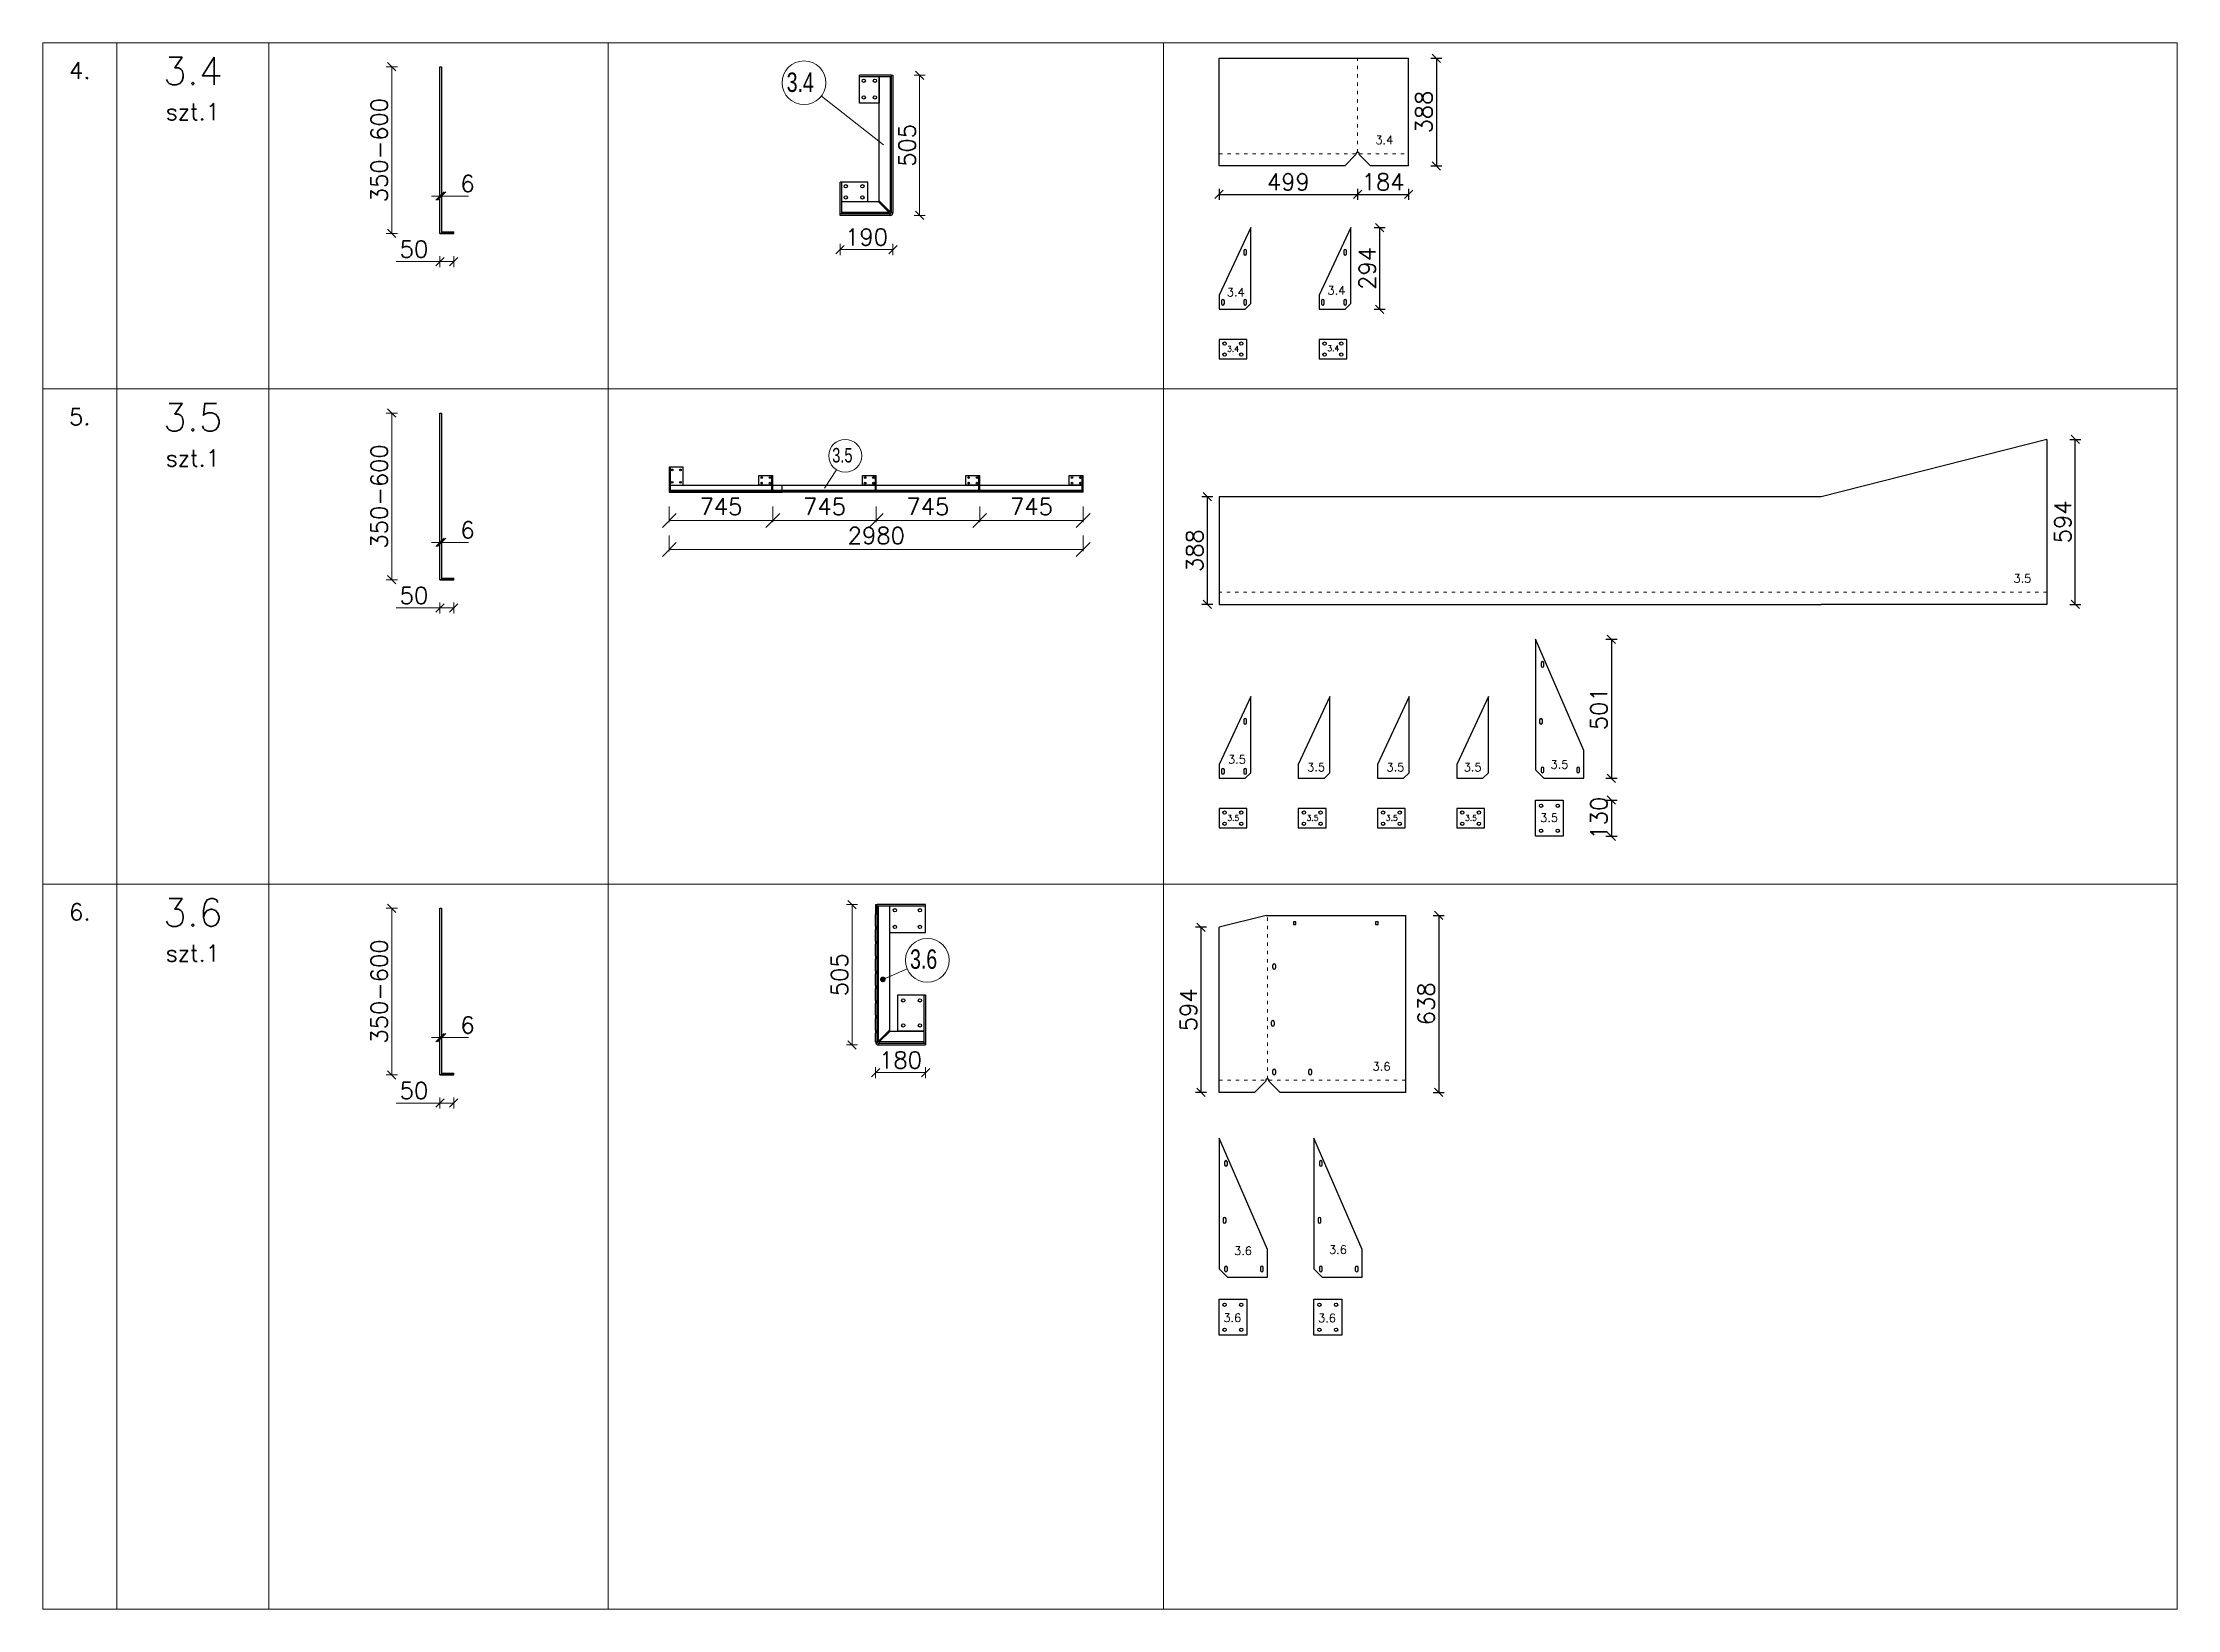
# Model space of a CAD drawing. Header units: millimetres. Extents: x 5046 to 103012, y -15969 to 47766.
# Drawn here: x 86872 to 94557, y 12047 to 17688 of the extents above; entities that cross this region are included whole.
import ezdxf

# ---------------------------------------------------------------- set-up
doc = ezdxf.new("R2010")
doc.units = ezdxf.units.MM
doc.linetypes.add('ACAD_ISO03W100', pattern=[30, 12, -18])
doc.layers.get('0').update_dxf_attribs({"lineweight": 0})
doc.layers.get('Defpoints').update_dxf_attribs({"lineweight": 0})
for name, color, linetype, lineweight in [('DIM', 3, 'Continuous', 0), ('Pomocnicze', 252, 'Continuous', 0), ('TEXT', 2, 'Continuous', 0)]:
    doc.layers.add(name, color=color, linetype=linetype, lineweight=lineweight)
doc.layers.add('Profil główny', color=7, linetype='Continuous')
doc.styles.add('Opisy 1-20', font='simplex.shx', dxfattribs={"height": 100})
doc.styles.add('Skala 1-20', font='simplex.shx', dxfattribs={"height": 60})
doc.styles.add('Skala 1-50', font='simplex.shx', dxfattribs={"height": 120})
doc.styles.add('SLDTEXTSTYLE0', font='TXT', dxfattribs={"width": 0.75})
doc.styles.add('SLDTEXTSTYLE1', font='TXT', dxfattribs={"width": 0.75})
doc.dimstyles.new('Skala 1-20', dxfattribs={"dimtxt": 6, "dimasz": 30, "dimexe": 20, "dimexo": 0.625, "dimgap": 15, "dimtad": 1, "dimdec": 0, "dimtxsty": 'Skala 1-20', "dimblk": 'OBLIQUE', "dimcen": 2.5, "dimadec": 0, "dimazin": 0, "dimtfac": 1, "dimtdec": 0, "dimtmove": 0, "dimatfit": 3, "dimldrblk": 'OBLIQUE', "dimfxl": 20, "dimfxlon": 1, "dimarcsym": 0})
doc.dimstyles.new('Skala 1-50', dxfattribs={"dimtxt": 12, "dimasz": 100, "dimexe": 12.5, "dimexo": 0.625, "dimgap": 40, "dimtad": 1, "dimdec": 0, "dimtxsty": 'Skala 1-50', "dimblk": 'OBLIQUE', "dimcen": 2.5, "dimadec": 0, "dimazin": 0, "dimtfac": 1, "dimtdec": 0, "dimtmove": 0, "dimatfit": 3, "dimldrblk": 'OBLIQUE', "dimfxl": 100, "dimfxlon": 1, "dimarcsym": 0})
doc.dimstyles.new('SLDDIMSTYLE3', dxfattribs={"dimtxt": 3.5, "dimasz": 3.302, "dimexe": 0, "dimexo": 0.0625, "dimgap": 0.875, "dimtad": 1, "dimdec": 0, "dimlfac": 20, "dimrnd": 1e-09, "dimzin": 12, "dimdsep": 46, "dimtxsty": 'SLDTEXTSTYLE0', "dimblk1": 'NONE', "dimblk2": 'NONE', "dimsah": 1, "dimcen": 0, "dimadec": 0, "dimazin": 3, "dimtfac": 1, "dimtdec": 0, "dimtofl": 0, "dimtmove": 0, "dimatfit": 3, "dimldrblk": 'NONE', "dimfxl": 1, "dimfrac": 2, "dimtolj": 1, "dimtzin": 12, "dimarcsym": 0})

# ---------------------------------------------------------------- blocks, each defined once
blk = doc.blocks.new('_Oblique')
at = {"color": 0, "linetype": 'ByBlock', "lineweight": -2}
blk.add_line((-0.5, -0.5), (0.5, 0.5), dxfattribs=at)
blk = doc.blocks.new('*D3398')
at = {"layer": 'Defpoints', "color": 0}
for p in [(-6, -575), (44, -575), (-6, -676.7)]:
    blk.add_point(p, dxfattribs=at)
at = {"layer": 'DIM', "color": 0, "lineweight": -2}
for p, q in [((-6, -676.7), (-163.1, -676.7)), ((-6, -656.7), (-6, -696.7)), ((44, -676.7), (-6, -676.7)), ((44, -656.7), (44, -696.7))]:
    blk.add_line(p, q, dxfattribs=at)
at = {"layer": 'DIM', "color": 0, "linetype": 'ByBlock', "lineweight": -2, "xscale": 30, "yscale": 30, "zscale": 30, "rotation": 180}
blk.add_blockref('_Oblique', (-6, -676.7), dxfattribs=at)
at = {"layer": 'DIM', "color": 0, "linetype": 'ByBlock', "lineweight": -2, "xscale": 30, "yscale": 30, "zscale": 30}
blk.add_blockref('_Oblique', (44, -676.7), dxfattribs=at)
at = {"layer": 'DIM', "color": 0, "insert": (-99.6, -631.7), "char_height": 60, "attachment_point": 5, "style": 'Skala 1-20'}
blk.add_mtext('50', dxfattribs=at)
blk = doc.blocks.new('*D3399')
at = {"layer": 'Defpoints', "color": 0}
for p in [(-6, -441.5), (0, -440.6), (0, -441.5)]:
    blk.add_point(p, dxfattribs=at)
at = {"layer": 'DIM', "color": 0, "lineweight": -2}
for p, q in [((-6, -440.6), (-36, -440.6)), ((-6, -440.9), (-6, -420.6)), ((-6, -440.6), (0, -440.6)), ((0, -440.9), (0, -420.6)), ((0, -440.6), (97.1, -440.6))]:
    blk.add_line(p, q, dxfattribs=at)
at = {"layer": 'DIM', "color": 0, "linetype": 'ByBlock', "lineweight": -2, "xscale": 30, "yscale": 30, "zscale": 30}
blk.add_blockref('_Oblique', (-6, -440.6), dxfattribs=at)
at = {"layer": 'DIM', "color": 0, "linetype": 'ByBlock', "lineweight": -2, "xscale": 30, "yscale": 30, "zscale": 30, "rotation": 180}
blk.add_blockref('_Oblique', (0, -440.6), dxfattribs=at)
at = {"layer": 'DIM', "color": 0, "insert": (93.6, -395.6), "char_height": 60, "attachment_point": 5, "style": 'Skala 1-20'}
blk.add_mtext('6', dxfattribs=at)
blk = doc.blocks.new('*D3400')
at = {"layer": 'Defpoints', "color": 0}
for p in [(-179.2, 25), (-6, 25), (-6, -575)]:
    blk.add_point(p, dxfattribs=at)
at = {"layer": 'DIM', "color": 0, "lineweight": -2}
for p, q in [((-159.2, 25), (-199.2, 25)), ((-179.2, -575), (-179.2, 25)), ((-159.2, -575), (-199.2, -575))]:
    blk.add_line(p, q, dxfattribs=at)
at = {"layer": 'DIM', "color": 0, "linetype": 'ByBlock', "lineweight": -2, "xscale": 30, "yscale": 30, "zscale": 30}
for p, rotation in [((-179.2, 25), 90), ((-179.2, -575), 270)]:
    blk.add_blockref('_Oblique', p, dxfattribs=dict(at, rotation=rotation))
at = {"layer": 'DIM', "color": 0, "insert": (-224.2, -275), "char_height": 60, "attachment_point": 5, "rotation": 90, "style": 'Skala 1-20'}
blk.add_mtext('350-600', dxfattribs=at)
blk = doc.blocks.new('SW_NOTE_0_3')
at = {"color": 0, "linetype": 'Continuous', "lineweight": 0}
blk.add_circle((-3.11, 2.43), 3.94, dxfattribs=at)
at = {"color": 0, "linetype": 'Continuous', "lineweight": 0, "insert": (-6.24, 4.28), "char_height": 3.5, "attachment_point": 1, "style": 'SLDTEXTSTYLE1'}
blk.add_mtext('3.4', dxfattribs=at)
blk = doc.blocks.new('_None')
blk = doc.blocks.new('*D3530')
at = {"layer": 'Defpoints', "color": 0}
for p in [(-58.8, 87.2), (67.9, 87.2), (-58.8, -417.8)]:
    blk.add_point(p, dxfattribs=at)
at = {"layer": 'DIM', "color": 0, "lineweight": -2}
for p, q in [((47.9, 87.2), (87.9, 87.2)), ((67.9, -417.8), (67.9, 87.2)), ((47.9, -417.8), (87.9, -417.8))]:
    blk.add_line(p, q, dxfattribs=at)
at = {"layer": 'DIM', "color": 0, "linetype": 'ByBlock', "lineweight": -2, "xscale": 30, "yscale": 30, "zscale": 30}
for p, rotation in [((67.9, 87.2), 90), ((67.9, -417.8), 270)]:
    blk.add_blockref('_Oblique', p, dxfattribs=dict(at, rotation=rotation))
at = {"layer": 'DIM', "color": 0, "insert": (22.9, -165.3), "char_height": 60, "attachment_point": 5, "rotation": 90, "style": 'Skala 1-20'}
blk.add_mtext('505', dxfattribs=at)
blk = doc.blocks.new('*D3531')
at = {"layer": 'Defpoints', "color": 0}
for p in [(-218.3, -417.8), (-28.3, -387.7), (-218.3, -540.4)]:
    blk.add_point(p, dxfattribs=at)
at = {"layer": 'DIM', "color": 0, "lineweight": -2}
for p, q in [((-218.3, -520.4), (-218.3, -560.4)), ((-28.3, -520.4), (-28.3, -560.4)), ((-28.3, -540.4), (-218.3, -540.4))]:
    blk.add_line(p, q, dxfattribs=at)
at = {"layer": 'DIM', "color": 0, "linetype": 'ByBlock', "lineweight": -2, "xscale": 30, "yscale": 30, "zscale": 30, "rotation": 180}
blk.add_blockref('_Oblique', (-218.3, -540.4), dxfattribs=at)
at = {"layer": 'DIM', "color": 0, "linetype": 'ByBlock', "lineweight": -2, "xscale": 30, "yscale": 30, "zscale": 30}
blk.add_blockref('_Oblique', (-28.3, -540.4), dxfattribs=at)
at = {"layer": 'DIM', "color": 0, "insert": (-123.3, -495.4), "char_height": 60, "attachment_point": 5, "style": 'Skala 1-20'}
blk.add_mtext('190', dxfattribs=at)
blk = doc.blocks.new('*D3534')
at = {"layer": 'Defpoints', "color": 0}
for p in [(91107, 17438.7), (91605.8, 17438.7), (91605.8, 17142.1)]:
    blk.add_point(p, dxfattribs=at)
at = {"layer": 'DIM', "color": 0, "lineweight": -2}
for p, q in [((91107, 17162.1), (91107, 17122.1)), ((91107, 17142.1), (91605.8, 17142.1)), ((91605.8, 17162.1), (91605.8, 17122.1))]:
    blk.add_line(p, q, dxfattribs=at)
at = {"layer": 'DIM', "color": 0, "linetype": 'ByBlock', "lineweight": -2, "xscale": 30, "yscale": 30, "zscale": 30, "rotation": 180}
blk.add_blockref('_Oblique', (91107, 17142.1), dxfattribs=at)
at = {"layer": 'DIM', "color": 0, "linetype": 'ByBlock', "lineweight": -2, "xscale": 30, "yscale": 30, "zscale": 30}
blk.add_blockref('_Oblique', (91605.8, 17142.1), dxfattribs=at)
at = {"layer": 'DIM', "color": 0, "insert": (91356.4, 17187.1), "char_height": 60, "attachment_point": 5, "style": 'Skala 1-20'}
blk.add_mtext('499', dxfattribs=at)
blk = doc.blocks.new('*D3535')
at = {"layer": 'Defpoints', "color": 0}
for p in [(91605.8, 17438.7), (91789.5, 17438.7), (91789.5, 17142.1)]:
    blk.add_point(p, dxfattribs=at)
at = {"layer": 'DIM', "color": 0, "lineweight": -2}
for p, q in [((91605.8, 17162.1), (91605.8, 17122.1)), ((91605.8, 17142.1), (91789.5, 17142.1)), ((91789.5, 17162.1), (91789.5, 17122.1))]:
    blk.add_line(p, q, dxfattribs=at)
at = {"layer": 'DIM', "color": 0, "linetype": 'ByBlock', "lineweight": -2, "xscale": 30, "yscale": 30, "zscale": 30, "rotation": 180}
blk.add_blockref('_Oblique', (91605.8, 17142.1), dxfattribs=at)
at = {"layer": 'DIM', "color": 0, "linetype": 'ByBlock', "lineweight": -2, "xscale": 30, "yscale": 30, "zscale": 30}
blk.add_blockref('_Oblique', (91789.5, 17142.1), dxfattribs=at)
at = {"layer": 'DIM', "color": 0, "insert": (91697.6, 17187.1), "char_height": 60, "attachment_point": 5, "style": 'Skala 1-20'}
blk.add_mtext('184', dxfattribs=at)
blk = doc.blocks.new('*D3536')
at = {"layer": 'Defpoints', "color": 0}
for p in [(91789.5, 17632.4), (91789.5, 17244.9), (91889.4, 17244.9)]:
    blk.add_point(p, dxfattribs=at)
at = {"layer": 'DIM', "color": 0, "lineweight": -2}
for p, q in [((91869.4, 17632.4), (91909.4, 17632.4)), ((91889.4, 17632.4), (91889.4, 17244.9)), ((91869.4, 17244.9), (91909.4, 17244.9))]:
    blk.add_line(p, q, dxfattribs=at)
at = {"layer": 'DIM', "color": 0, "linetype": 'ByBlock', "lineweight": -2, "xscale": 30, "yscale": 30, "zscale": 30}
for p, rotation in [((91889.4, 17632.4), 90), ((91889.4, 17244.9), 270)]:
    blk.add_blockref('_Oblique', p, dxfattribs=dict(at, rotation=rotation))
at = {"layer": 'DIM', "color": 0, "insert": (91844.4, 17438.7), "char_height": 60, "attachment_point": 5, "rotation": 90, "style": 'Skala 1-20'}
blk.add_mtext('388', dxfattribs=at)
blk = doc.blocks.new('*D3540')
at = {"layer": 'Defpoints', "color": 0}
for p in [(91580.9, 17022.8), (91685.4, 17022.8), (91560.9, 16728.8)]:
    blk.add_point(p, dxfattribs=at)
at = {"layer": 'DIM', "color": 0, "lineweight": -2}
for p, q in [((91665.4, 17022.8), (91705.4, 17022.8)), ((91685.4, 16728.8), (91685.4, 17022.8)), ((91665.4, 16728.8), (91705.4, 16728.8))]:
    blk.add_line(p, q, dxfattribs=at)
at = {"layer": 'DIM', "color": 0, "linetype": 'ByBlock', "lineweight": -2, "xscale": 30, "yscale": 30, "zscale": 30}
for p, rotation in [((91685.4, 17022.8), 90), ((91685.4, 16728.8), 270)]:
    blk.add_blockref('_Oblique', p, dxfattribs=dict(at, rotation=rotation))
at = {"layer": 'DIM', "color": 0, "insert": (91640.4, 16875.8), "char_height": 60, "attachment_point": 5, "rotation": 90, "style": 'Skala 1-20'}
blk.add_mtext('294', dxfattribs=at)
blk = doc.blocks.new('SW_NOTE_0_4')
at = {"color": 0, "linetype": 'Continuous', "lineweight": 0}
blk.add_circle((2.12, 3.33), 3.94, dxfattribs=at)
at = {"color": 0, "linetype": 'Continuous', "lineweight": 0, "insert": (-1.01, 5.23), "char_height": 3.5, "attachment_point": 1, "style": 'SLDTEXTSTYLE1'}
blk.add_mtext('3.5', dxfattribs=at)
blk = doc.blocks.new('*D3566')
at = {"layer": 'Defpoints', "color": 0}
for p in [(-100, -161), (645, -161), (645, -384)]:
    blk.add_point(p, dxfattribs=at)
at = {"layer": 'DIM', "color": 0, "lineweight": -2}
for p, q in [((-100, -284), (-100, -397)), ((645, -284), (645, -397)), ((-100, -384), (645, -384))]:
    blk.add_line(p, q, dxfattribs=at)
at = {"layer": 'DIM', "color": 0, "linetype": 'ByBlock', "lineweight": -2, "xscale": 100, "yscale": 100, "zscale": 100, "rotation": 180}
blk.add_blockref('_Oblique', (-100, -384), dxfattribs=at)
at = {"layer": 'DIM', "color": 0, "linetype": 'ByBlock', "lineweight": -2, "xscale": 100, "yscale": 100, "zscale": 100}
blk.add_blockref('_Oblique', (645, -384), dxfattribs=at)
at = {"layer": 'DIM', "color": 0, "insert": (272, -284), "char_height": 120, "attachment_point": 5, "style": 'Skala 1-50'}
blk.add_mtext('745', dxfattribs=at)
blk = doc.blocks.new('*D3567')
at = {"layer": 'Defpoints', "color": 0}
for p in [(645, -161), (1390, -156), (1390, -384)]:
    blk.add_point(p, dxfattribs=at)
at = {"layer": 'DIM', "color": 0, "lineweight": -2}
for p, q in [((645, -284), (645, -397)), ((1390, -284), (1390, -397)), ((645, -384), (1390, -384))]:
    blk.add_line(p, q, dxfattribs=at)
at = {"layer": 'DIM', "color": 0, "linetype": 'ByBlock', "lineweight": -2, "xscale": 100, "yscale": 100, "zscale": 100, "rotation": 180}
blk.add_blockref('_Oblique', (645, -384), dxfattribs=at)
at = {"layer": 'DIM', "color": 0, "linetype": 'ByBlock', "lineweight": -2, "xscale": 100, "yscale": 100, "zscale": 100}
blk.add_blockref('_Oblique', (1390, -384), dxfattribs=at)
at = {"layer": 'DIM', "color": 0, "insert": (1018, -284), "char_height": 120, "attachment_point": 5, "style": 'Skala 1-50'}
blk.add_mtext('745', dxfattribs=at)
blk = doc.blocks.new('*D3568')
at = {"layer": 'Defpoints', "color": 0}
for p in [(1390, -156), (2135, -156), (2135, -384)]:
    blk.add_point(p, dxfattribs=at)
at = {"layer": 'DIM', "color": 0, "lineweight": -2}
for p, q in [((1390, -284), (1390, -397)), ((2135, -284), (2135, -397)), ((1390, -384), (2135, -384))]:
    blk.add_line(p, q, dxfattribs=at)
at = {"layer": 'DIM', "color": 0, "linetype": 'ByBlock', "lineweight": -2, "xscale": 100, "yscale": 100, "zscale": 100, "rotation": 180}
blk.add_blockref('_Oblique', (1390, -384), dxfattribs=at)
at = {"layer": 'DIM', "color": 0, "linetype": 'ByBlock', "lineweight": -2, "xscale": 100, "yscale": 100, "zscale": 100}
blk.add_blockref('_Oblique', (2135, -384), dxfattribs=at)
at = {"layer": 'DIM', "color": 0, "insert": (1762, -284), "char_height": 120, "attachment_point": 5, "style": 'Skala 1-50'}
blk.add_mtext('745', dxfattribs=at)
blk = doc.blocks.new('*D3569')
at = {"layer": 'Defpoints', "color": 0}
for p in [(2880, -135), (2135, -156), (2880, -384)]:
    blk.add_point(p, dxfattribs=at)
at = {"layer": 'DIM', "color": 0, "lineweight": -2}
for p, q in [((2135, -284), (2135, -397)), ((2880, -284), (2880, -397)), ((2135, -384), (2880, -384))]:
    blk.add_line(p, q, dxfattribs=at)
at = {"layer": 'DIM', "color": 0, "linetype": 'ByBlock', "lineweight": -2, "xscale": 100, "yscale": 100, "zscale": 100, "rotation": 180}
blk.add_blockref('_Oblique', (2135, -384), dxfattribs=at)
at = {"layer": 'DIM', "color": 0, "linetype": 'ByBlock', "lineweight": -2, "xscale": 100, "yscale": 100, "zscale": 100}
blk.add_blockref('_Oblique', (2880, -384), dxfattribs=at)
at = {"layer": 'DIM', "color": 0, "insert": (2508, -284), "char_height": 120, "attachment_point": 5, "style": 'Skala 1-50'}
blk.add_mtext('745', dxfattribs=at)
blk = doc.blocks.new('*D3570')
at = {"layer": 'Defpoints', "color": 0}
for p in [(-100, -180), (2880, -180), (-100, -593)]:
    blk.add_point(p, dxfattribs=at)
at = {"layer": 'DIM', "color": 0, "lineweight": -2}
for p, q in [((-100, -493), (-100, -606)), ((2880, -593), (-100, -593)), ((2880, -493), (2880, -606))]:
    blk.add_line(p, q, dxfattribs=at)
at = {"layer": 'DIM', "color": 0, "linetype": 'ByBlock', "lineweight": -2, "xscale": 100, "yscale": 100, "zscale": 100, "rotation": 180}
blk.add_blockref('_Oblique', (-100, -593), dxfattribs=at)
at = {"layer": 'DIM', "color": 0, "linetype": 'ByBlock', "lineweight": -2, "xscale": 100, "yscale": 100, "zscale": 100}
blk.add_blockref('_Oblique', (2880, -593), dxfattribs=at)
at = {"layer": 'DIM', "color": 0, "insert": (1390, -493), "char_height": 120, "attachment_point": 5, "style": 'Skala 1-50'}
blk.add_mtext('2980', dxfattribs=at)
blk = doc.blocks.new('*D3573')
at = {"layer": 'Defpoints', "color": 0}
for p in [(94087, 16260), (94189.6, 16260), (94087, 15665.6)]:
    blk.add_point(p, dxfattribs=at)
at = {"layer": 'DIM', "color": 0, "lineweight": -2}
for p, q in [((94169.6, 16260), (94209.6, 16260)), ((94189.6, 15665.6), (94189.6, 16260)), ((94169.6, 15665.6), (94209.6, 15665.6))]:
    blk.add_line(p, q, dxfattribs=at)
at = {"layer": 'DIM', "color": 0, "linetype": 'ByBlock', "lineweight": -2, "xscale": 30, "yscale": 30, "zscale": 30}
for p, rotation in [((94189.6, 16260), 90), ((94189.6, 15665.6), 270)]:
    blk.add_blockref('_Oblique', p, dxfattribs=dict(at, rotation=rotation))
at = {"layer": 'DIM', "color": 0, "insert": (94144.6, 15962.8), "char_height": 60, "attachment_point": 5, "rotation": 90, "style": 'Skala 1-20'}
blk.add_mtext('594', dxfattribs=at)
blk = doc.blocks.new('*D3574')
at = {"layer": 'Defpoints', "color": 0}
for p in [(91107, 16053.1), (91064.4, 15665.6), (91107, 15665.6)]:
    blk.add_point(p, dxfattribs=at)
at = {"layer": 'DIM', "color": 0, "lineweight": -2}
for p, q in [((91084.4, 16053.1), (91044.4, 16053.1)), ((91064.4, 16053.1), (91064.4, 15665.6)), ((91084.4, 15665.6), (91044.4, 15665.6))]:
    blk.add_line(p, q, dxfattribs=at)
at = {"layer": 'DIM', "color": 0, "linetype": 'ByBlock', "lineweight": -2, "xscale": 30, "yscale": 30, "zscale": 30}
for p, rotation in [((91064.4, 16053.1), 90), ((91064.4, 15665.6), 270)]:
    blk.add_blockref('_Oblique', p, dxfattribs=dict(at, rotation=rotation))
at = {"layer": 'DIM', "color": 0, "insert": (91019.4, 15859.4), "char_height": 60, "attachment_point": 5, "rotation": 90, "style": 'Skala 1-20'}
blk.add_mtext('388', dxfattribs=at)
blk = doc.blocks.new('*D3586')
at = {"layer": 'Defpoints', "color": 0}
for p in [(92246.1, 15540.4), (92302.4, 15039.6), (92519.8, 15039.6)]:
    blk.add_point(p, dxfattribs=at)
at = {"layer": 'DIM', "color": 0, "lineweight": -2}
for p, q in [((92499.8, 15540.4), (92539.8, 15540.4)), ((92519.8, 15540.4), (92519.8, 15039.6)), ((92499.8, 15039.6), (92539.8, 15039.6))]:
    blk.add_line(p, q, dxfattribs=at)
at = {"layer": 'DIM', "color": 0, "linetype": 'ByBlock', "lineweight": -2, "xscale": 30, "yscale": 30, "zscale": 30}
for p, rotation in [((92519.8, 15540.4), 90), ((92519.8, 15039.6), 270)]:
    blk.add_blockref('_Oblique', p, dxfattribs=dict(at, rotation=rotation))
at = {"layer": 'DIM', "color": 0, "insert": (92474.8, 15290), "char_height": 60, "attachment_point": 5, "rotation": 90, "style": 'Skala 1-20'}
blk.add_mtext('501', dxfattribs=at)
blk = doc.blocks.new('*D3587')
at = {"layer": 'Defpoints', "color": 0}
for p in [(92346.1, 14960.9), (92346.1, 14830.9), (92519.8, 14830.9)]:
    blk.add_point(p, dxfattribs=at)
at = {"layer": 'DIM', "color": 0, "lineweight": -2}
for p, q in [((92499.8, 14960.9), (92539.8, 14960.9)), ((92519.8, 14960.9), (92519.8, 14830.9)), ((92499.8, 14830.9), (92539.8, 14830.9))]:
    blk.add_line(p, q, dxfattribs=at)
at = {"layer": 'DIM', "color": 0, "linetype": 'ByBlock', "lineweight": -2, "xscale": 30, "yscale": 30, "zscale": 30}
for p, rotation in [((92519.8, 14960.9), 90), ((92519.8, 14830.9), 270)]:
    blk.add_blockref('_Oblique', p, dxfattribs=dict(at, rotation=rotation))
at = {"layer": 'DIM', "color": 0, "insert": (92474.8, 14895.9), "char_height": 60, "attachment_point": 5, "rotation": 90, "style": 'Skala 1-20'}
blk.add_mtext('130', dxfattribs=at)
blk = doc.blocks.new('SW_NOTE_0_5')
at = {"color": 0, "linetype": 'Continuous', "lineweight": 0}
blk.add_circle((3.62, 1.56), 3.94, dxfattribs=at)
at = {"color": 0, "linetype": 'Continuous', "lineweight": 0, "insert": (0.5, 3.52), "char_height": 3.5, "attachment_point": 1, "style": 'SLDTEXTSTYLE1'}
blk.add_mtext('3.6', dxfattribs=at)
blk = doc.blocks.new('_Dot')
at = {"color": 0, "linetype": 'ByBlock', "lineweight": -2}
blk.add_line((-0.5, 0), (-1, 0), dxfattribs=at)
at = {"color": 0, "linetype": 'ByBlock', "const_width": 0.5}
blk.add_lwpolyline([(-0.25, 0, 1), (0.25, 0, 1)], format="xyb", close=True, dxfattribs=at)
blk = doc.blocks.new('*D3601')
at = {"layer": 'Defpoints', "color": 0}
for p in [(19.7, 6), (-95, -499), (10, -499)]:
    blk.add_point(p, dxfattribs=at)
at = {"layer": 'DIM', "color": 0, "lineweight": -2}
for p, q in [((-75, 6), (-115, 6)), ((-95, 6), (-95, -499)), ((-75, -499), (-115, -499))]:
    blk.add_line(p, q, dxfattribs=at)
at = {"layer": 'DIM', "color": 0, "linetype": 'ByBlock', "lineweight": -2, "xscale": 30, "yscale": 30, "zscale": 30}
for p, rotation in [((-95, 6), 90), ((-95, -499), 270)]:
    blk.add_blockref('_Oblique', p, dxfattribs=dict(at, rotation=rotation))
at = {"layer": 'DIM', "color": 0, "insert": (-140, -246.5), "char_height": 60, "attachment_point": 5, "rotation": 90, "style": 'Skala 1-20'}
blk.add_mtext('505', dxfattribs=at)
blk = doc.blocks.new('*D3602')
at = {"layer": 'Defpoints', "color": 0}
for p in [(-10.5, -482.6), (169.5, -482.6), (169.5, -598.8)]:
    blk.add_point(p, dxfattribs=at)
at = {"layer": 'DIM', "color": 0, "lineweight": -2}
for p, q in [((-10.5, -578.8), (-10.5, -618.8)), ((-10.5, -598.8), (169.5, -598.8)), ((169.5, -578.8), (169.5, -618.8))]:
    blk.add_line(p, q, dxfattribs=at)
at = {"layer": 'DIM', "color": 0, "linetype": 'ByBlock', "lineweight": -2, "xscale": 30, "yscale": 30, "zscale": 30, "rotation": 180}
blk.add_blockref('_Oblique', (-10.5, -598.8), dxfattribs=at)
at = {"layer": 'DIM', "color": 0, "linetype": 'ByBlock', "lineweight": -2, "xscale": 30, "yscale": 30, "zscale": 30}
blk.add_blockref('_Oblique', (169.5, -598.8), dxfattribs=at)
at = {"layer": 'DIM', "color": 0, "insert": (79.5, -553.8), "char_height": 60, "attachment_point": 5, "style": 'Skala 1-20'}
blk.add_mtext('180', dxfattribs=at)
blk = doc.blocks.new('*D3604')
at = {"layer": 'Defpoints', "color": 0}
for p in [(91779.5, 14546), (91779.5, 13908.5), (91897.9, 13908.5)]:
    blk.add_point(p, dxfattribs=at)
at = {"layer": 'DIM', "color": 0, "lineweight": -2}
for p, q in [((91877.9, 14546), (91917.9, 14546)), ((91897.9, 14546), (91897.9, 13908.5)), ((91877.9, 13908.5), (91917.9, 13908.5))]:
    blk.add_line(p, q, dxfattribs=at)
at = {"layer": 'DIM', "color": 0, "linetype": 'ByBlock', "lineweight": -2, "xscale": 30, "yscale": 30, "zscale": 30}
for p, rotation in [((91897.9, 14546), 90), ((91897.9, 13908.5), 270)]:
    blk.add_blockref('_Oblique', p, dxfattribs=dict(at, rotation=rotation))
at = {"layer": 'DIM', "color": 0, "insert": (91852.9, 14227.3), "char_height": 60, "attachment_point": 5, "rotation": 90, "style": 'Skala 1-20'}
blk.add_mtext('638', dxfattribs=at)
blk = doc.blocks.new('*D3605')
at = {"layer": 'Defpoints', "color": 0}
for p in [(91042, 14502.9), (91107, 14502.9), (91107, 13908.5)]:
    blk.add_point(p, dxfattribs=at)
at = {"layer": 'DIM', "color": 0, "lineweight": -2}
for p, q in [((91062, 14502.9), (91022, 14502.9)), ((91042, 13908.5), (91042, 14502.9)), ((91062, 13908.5), (91022, 13908.5))]:
    blk.add_line(p, q, dxfattribs=at)
at = {"layer": 'DIM', "color": 0, "linetype": 'ByBlock', "lineweight": -2, "xscale": 30, "yscale": 30, "zscale": 30}
for p, rotation in [((91042, 14502.9), 90), ((91042, 13908.5), 270)]:
    blk.add_blockref('_Oblique', p, dxfattribs=dict(at, rotation=rotation))
at = {"layer": 'DIM', "color": 0, "insert": (90997, 14205.7), "char_height": 60, "attachment_point": 5, "rotation": 90, "style": 'Skala 1-20'}
blk.add_mtext('594', dxfattribs=at)
blk = doc.blocks.new('przekroj_3')
at = {"layer": 'Profil główny'}
for p, q in [((-6, -575), (-6, 25)), ((-6, 25), (0, 25)), ((0, 25), (0, -569)), ((0, 25), (0, -25)), ((44, -575), (-6, -575)), ((-6, -575), (44, -575)), ((0, -569), (44, -569)), ((0, -569), (0, -575)), ((44, -575), (44, -569))]:
    blk.add_line(p, q, dxfattribs=at)
at = {"layer": 'DIM'}
dim = blk.add_aligned_dim(p1=(-6, -575), p2=(-6, 25), distance=173.2, text='350-<>', dimstyle='Skala 1-20', override={"dimtxsty": 'Skala 1-20'}, dxfattribs=at)
dim.commit()
dim.dimension.update_dxf_attribs({"geometry": '*D3400', "text_midpoint": (-224.2, -275)})
for p1, p2, distance, picture, middle in [((-6, -441.5), (0, -441.5), 0.9, '*D3399', (93.6, -395.6)), ((44, -575), (-6, -575), 101.7, '*D3398', (-99.6, -631.7))]:
    dim = blk.add_aligned_dim(p1=p1, p2=p2, distance=distance, dimstyle='Skala 1-20', dxfattribs=at)
    dim.commit()
    dim.dimension.update_dxf_attribs({"geometry": picture, "text_midpoint": middle})
blk = doc.blocks.new('3.4')
at = {"color": 7, "linetype": 'Continuous', "lineweight": 25}
for p, q in [((-148.3, 81.2), (-148.3, 87.2)), ((-34.3, 87.2), (-148.3, 87.2)), ((-34.3, 81.2), (-148.3, 81.2)), ((-148.3, -12.8), (-148.3, 81.2)), ((-78.3, -365), (-78.3, 81.2)), ((-78.3, 81.2), (-78.3, -12.8)), ((-38.8, 81.2), (-38.8, -404.4)), ((-34.3, 87.2), (-28.3, 87.2)), ((-34.3, 87.2), (-34.3, -407.3)), ((-28.3, 87.2), (-28.3, -407.3)), ((-78.3, -12.8), (-148.3, -12.8)), ((-212.3, -297.8), (-218.3, -297.8)), ((-218.3, -411.8), (-218.3, -297.8)), ((-212.3, -411.8), (-212.3, -297.8)), ((-118.3, -297.8), (-212.3, -297.8)), ((-118.3, -367.8), (-118.3, -297.8)), ((-212.3, -367.8), (-81.1, -367.8)), ((-212.3, -367.8), (-118.3, -367.8)), ((-41.7, -407.3), (-81.1, -367.8)), ((-78.3, -365), (-38.8, -404.4)), ((-38.8, -411.8), (-218.3, -411.8)), ((-218.3, -417.8), (-218.3, -411.8)), ((-38.8, -417.8), (-218.3, -417.8)), ((-41.7, -407.3), (-212.3, -407.3)), ((-38.8, -417.8), (-38.8, -411.8)), ((-34.3, -407.3), (-28.3, -407.3))]:
    blk.add_line(p, q, dxfattribs=at)
at = {"color": 7, "linetype": 'Continuous', "lineweight": 25, "flags": 128}
for points in [[(-38.8, -411.8), (-39.5, -411.5), (-40.1, -410.7), (-40.8, -409.4), (-41.5, -407.8), (-41.7, -407.3)], [(-38.8, -404.4), (-37.2, -405.1), (-35.8, -405.8), (-34.8, -406.4), (-34.3, -407.1), (-34.3, -407.3)]]:
    blk.add_lwpolyline(points, dxfattribs=at)
at = {"color": 7, "linetype": 'Continuous', "lineweight": 25}
for centre in [(-133.3, 67.2), (-133.3, 7.2), (-93.3, 67.2), (-93.3, 7.2), (-198.3, -312.8), (-138.3, -312.8), (-198.3, -352.8), (-138.3, -352.8)]:
    blk.add_circle(centre, 6, dxfattribs=at)
for radius in [4.53, 10.5]:
    blk.add_arc((-38.8, -407.3), radius, 270, 0, dxfattribs=at)
at = {"color": 7, "linetype": 'Continuous', "lineweight": 0, "xscale": 20, "yscale": 20, "zscale": 20}
blk.add_blockref('SW_NOTE_0_3', (-286, 11.5), dxfattribs=at)
at = {"layer": 'DIM'}
dim = blk.add_linear_dim(base=(67.9, 87.2), p1=(-58.8, -417.8), p2=(-58.8, 87.2), angle=90, dimstyle='Skala 1-20', dxfattribs=at)
dim.commit()
dim.dimension.update_dxf_attribs({"geometry": '*D3530', "text_midpoint": (22.9, -165.3)})
dim = blk.add_linear_dim(base=(-218.3, -540.4), p1=(-28.3, -387.7), p2=(-218.3, -417.8), dimstyle='Skala 1-20', dxfattribs=at)
dim.commit()
dim.dimension.update_dxf_attribs({"geometry": '*D3531', "text_midpoint": (-123.3, -495.4)})
at = {"color": 7, "linetype": 'Continuous', "lineweight": 0}
blk.add_leader([(-61.9, -163.3), (-286, 11.5)], dimstyle='SLDDIMSTYLE3', dxfattribs=at)
blk = doc.blocks.new('3.5')
at = {"color": 7, "linetype": 'Continuous', "lineweight": 25}
for p, q in [((-94, 0), (-100, 0)), ((-100, 0), (-100, -174)), ((-94, 0), (-94, -174)), ((0, 0), (-94, 0)), ((0, -130), (0, 0)), ((-94, -130), (639, -130)), ((-94, -130), (0, -130)), ((545, -130), (545, -60)), ((545, -60), (639, -60)), ((639, -130), (545, -130)), ((639, -174), (639, -60)), ((639, -60), (645, -60)), ((645, -174), (645, -60)), ((645, -130), (712, -130)), ((712, -130), (1384, -130)), ((712, -169.5), (712, -130)), ((1290, -130), (1290, -60)), ((1290, -60), (1384, -60)), ((1384, -130), (1290, -130)), ((1384, -60), (1390, -60)), ((1384, -174), (1384, -60)), ((1390, -174), (1390, -60)), ((1390, -130), (2129, -130)), ((2035, -60), (2129, -60)), ((2035, -130), (2035, -60)), ((2129, -130), (2035, -130)), ((2129, -174), (2129, -60)), ((2129, -60), (2135, -60)), ((2135, -174), (2135, -60)), ((2135, -130), (2874, -130)), ((2780, -60), (2874, -60)), ((2780, -130), (2780, -60)), ((2874, -130), (2780, -130)), ((2874, -60), (2880, -60)), ((2874, -174), (2874, -60)), ((2880, -174), (2880, -60)), ((-100, -174), (712, -174)), ((-100, -174), (-100, -180)), ((-100, -180), (712, -180)), ((639, -169.5), (-94, -169.5)), ((712, -169.5), (645, -169.5)), ((712, -169.5), (712, -174)), ((1384, -169.5), (712, -169.5)), ((712, -180), (712, -174)), ((2880, -174), (712, -174)), ((2880, -180), (712, -180)), ((2129, -169.5), (1390, -169.5)), ((2874, -169.5), (2135, -169.5)), ((2880, -180), (2880, -174))]:
    blk.add_line(p, q, dxfattribs=at)
for centre in [(-80, -20), (-80, -110), (-20, -20), (-20, -110), (565, -75), (565, -115), (625, -75), (625, -115), (1310, -75), (1310, -115), (1370, -75), (1370, -115), (2055, -75), (2055, -115), (2115, -75), (2115, -115), (2800, -75), (2800, -115), (2860, -75), (2860, -115)]:
    blk.add_circle(centre, 6, dxfattribs=at)
at = {"color": 7, "linetype": 'Continuous', "lineweight": 0, "xscale": 30, "yscale": 30, "zscale": 30}
blk.add_blockref('SW_NOTE_0_4', (1103.3, -18.7), dxfattribs=at)
at = {"layer": 'DIM'}
for base, p1, p2, picture, middle in [((2880, -384.4), (2135, -156), (2880, -134.7), '*D3569', (2507.5, -284.4)), ((1390, -384.4), (645, -161.5), (1390, -156), '*D3567', (1017.5, -284.4)), ((2135, -384.4), (1390, -156), (2135, -156), '*D3568', (1762.5, -284.4))]:
    dim = blk.add_linear_dim(base=base, p1=p1, p2=p2, dimstyle='Skala 1-50', override={"dimtmove": 1}, dxfattribs=at)
    dim.commit()
    dim.dimension.update_dxf_attribs({"geometry": picture, "text_midpoint": middle})
for base, p1, p2, picture, middle in [((645, -384.4), (-100, -161.5), (645, -161.5), '*D3566', (272.5, -284.4)), ((-100, -593.3), (2880, -180), (-100, -180), '*D3570', (1390, -493.3))]:
    dim = blk.add_linear_dim(base=base, p1=p1, p2=p2, dimstyle='Skala 1-50', dxfattribs=at)
    dim.commit()
    dim.dimension.update_dxf_attribs({"geometry": picture, "text_midpoint": middle})
at = {"color": 7, "linetype": 'Continuous', "lineweight": 0}
blk.add_leader([(1018.1, -152.5), (1103.3, -18.7)], dimstyle='SLDDIMSTYLE3', dxfattribs=at)
blk = doc.blocks.new('3.6')
at = {"color": 7, "linetype": 'Continuous', "lineweight": 25}
for p, q in [((-10.5, 6), (-10.5, -29.5)), ((-10.5, 6), (-4.5, 6)), ((-4.5, -488.5), (-4.5, 6)), ((169.5, 6), (-4.5, 6)), ((169.5, 0), (-4.5, 0)), ((0, -485.6), (0, 0)), ((39.5, 0), (39.5, -446.2)), ((39.5, 0), (39.5, -94)), ((169.5, 0), (169.5, 6)), ((169.5, -94), (169.5, 0)), ((-10.5, -71.5), (-10.5, -29.5)), ((-10.5, -71.5), (-10.5, -83)), ((-10.5, -125), (-10.5, -83)), ((-10.5, -125), (-10.5, -136.4)), ((-10.5, -178.4), (-10.5, -136.4)), ((39.5, -94), (169.5, -94)), ((-10.5, -178.4), (-10.5, -189.8)), ((-10.5, -231.8), (-10.5, -189.8)), ((-10.5, -231.8), (-10.5, -243.3)), ((-10.5, -285.3), (-10.5, -243.3)), ((-10.5, -285.3), (-10.5, -296.7)), ((-10.5, -338.7), (-10.5, -296.7)), ((-10.5, -338.7), (-10.5, -350.1)), ((-10.5, -392.1), (-10.5, -350.1)), ((69.5, -449), (69.5, -319)), ((69.5, -319), (163.5, -319)), ((163.5, -319), (169.5, -319)), ((163.5, -319), (163.5, -493)), ((169.5, -319), (169.5, -493)), ((-10.5, -392.1), (-10.5, -403.6)), ((-10.5, -445.6), (-10.5, -403.6)), ((-10.5, -445.6), (-10.5, -457)), ((-10.5, -488.5), (-10.5, -457)), ((0, -485.6), (39.5, -446.2)), ((42.3, -449), (2.8, -488.5)), ((42.3, -449), (163.5, -449)), ((163.5, -449), (69.5, -449)), ((-10.5, -488.5), (-4.5, -488.5)), ((0, -493), (0, -499)), ((0, -493), (169.5, -493)), ((0, -499), (169.5, -499)), ((163.5, -488.5), (2.8, -488.5)), ((169.5, -493), (169.5, -499))]:
    blk.add_line(p, q, dxfattribs=at)
at = {"color": 7, "linetype": 'Continuous', "lineweight": 0}
blk.add_line((103.7, -225.4), (15.8, -263.2), dxfattribs=at)
at = {"color": 7, "linetype": 'Continuous', "lineweight": 25, "flags": 128}
for points in [[(-4.5, -488.5), (-4.2, -487.8), (-3.4, -487.2), (-2.1, -486.5), (-0.5, -485.9), (0, -485.6)], [(2.8, -488.5), (2.2, -490.1), (1.5, -491.5), (0.9, -492.5), (0.2, -493), (0, -493)]]:
    blk.add_lwpolyline(points, dxfattribs=at)
at = {"color": 7, "linetype": 'Continuous', "lineweight": 25}
for centre in [(59.5, -14), (59.5, -74), (149.5, -14), (149.5, -74), (89.5, -339), (149.5, -339), (89.5, -429), (149.5, -429)]:
    blk.add_circle(centre, 6, dxfattribs=at)
for radius in [10.5, 4.53]:
    blk.add_arc((0, -488.5), radius, 180, 270, dxfattribs=at)
at = {"color": 7, "linetype": 'Continuous', "lineweight": 0, "xscale": 20, "yscale": 20, "zscale": 20}
blk.add_blockref('SW_NOTE_0_5', (103.7, -225.4), dxfattribs=at)
at = {"color": 7, "linetype": 'Continuous', "lineweight": 0, "xscale": 20.32, "yscale": 20.32, "zscale": 20, "rotation": 203.2689071729691}
blk.add_blockref('_Dot', (15.8, -263.2, -318), dxfattribs=at)
at = {"layer": 'DIM'}
dim = blk.add_linear_dim(base=(-95, -499), p1=(19.7, 6), p2=(10, -499), angle=90, dimstyle='Skala 1-20', dxfattribs=at)
dim.commit()
dim.dimension.update_dxf_attribs({"geometry": '*D3601', "text_midpoint": (-140, -246.5)})
dim = blk.add_linear_dim(base=(169.5, -598.8), p1=(-10.5, -482.6), p2=(169.5, -482.6), dimstyle='Skala 1-20', dxfattribs=at)
dim.commit()
dim.dimension.update_dxf_attribs({"geometry": '*D3602', "text_midpoint": (79.5, -553.8)})

msp = doc.modelspace()

# ---------------------------------------------------------------- linework, layer by layer
at = {"color": 7, "linetype": 'Continuous', "lineweight": 25}
for p, q in [((91107, 17244.9), (91107, 17632.4)), ((91107, 17632.4), (91789.5, 17632.4)), ((91789.5, 17244.9), (91789.5, 17632.4)), ((91601.5, 17293), (91598.6, 17284.4)), ((91610, 17293), (91601.5, 17293)), ((91612.9, 17284.4), (91610, 17293)), ((91559.2, 17244.9), (91107, 17244.9)), ((91559.2, 17244.9), (91598.6, 17284.4)), ((91612.9, 17284.4), (91652.3, 17244.9)), ((91789.5, 17244.9), (91652.3, 17244.9)), ((91221, 17022.8), (91107, 16778.8)), ((91221, 16748.8), (91221, 17022.8)), ((91580.9, 17022.8), (91466.9, 16778.8)), ((91580.9, 16748.8), (91580.9, 17022.8)), ((91196, 16938.8), (91196, 16928.8)), ((91206, 16928.8), (91206, 16938.8)), ((91555.9, 16938.8), (91555.9, 16928.8)), ((91565.9, 16928.8), (91565.9, 16938.8)), ((91107, 16778.8), (91107, 16728.8)), ((91116, 16758.8), (91116, 16748.8)), ((91126, 16748.8), (91126, 16758.8)), ((91196, 16758.8), (91196, 16748.8)), ((91206, 16748.8), (91206, 16758.8)), ((91466.9, 16778.8), (91466.9, 16728.8)), ((91475.9, 16758.8), (91475.9, 16748.8)), ((91485.9, 16748.8), (91485.9, 16758.8)), ((91555.9, 16758.8), (91555.9, 16748.8)), ((91565.9, 16748.8), (91565.9, 16758.8)), ((91107, 16728.8), (91201, 16728.8)), ((91201, 16728.8), (91221, 16748.8)), ((91466.9, 16728.8), (91560.9, 16728.8)), ((91560.9, 16728.8), (91580.9, 16748.8)), ((91207, 16620.1), (91107, 16620.1)), ((91107, 16620.1), (91107, 16550.1)), ((91207, 16550.1), (91207, 16620.1)), ((91566.9, 16620.1), (91466.9, 16620.1)), ((91466.9, 16620.1), (91466.9, 16550.1)), ((91566.9, 16550.1), (91566.9, 16620.1)), ((91107, 16550.1), (91207, 16550.1)), ((91466.9, 16550.1), (91566.9, 16550.1)), ((94087, 16260), (93275, 16053.1)), ((94087, 16260), (94087, 15665.6)), ((91107, 16053.1), (91107, 15665.6)), ((93275, 16053.1), (91107, 16053.1)), ((91107, 15665.6), (93275, 15665.6)), ((94087, 15665.6), (93275, 15665.6)), ((92420.1, 15139.6), (92246.1, 15540.4)), ((92246.1, 15540.4), (92246.1, 15069.6)), ((92266.1, 15454.6), (92266.1, 15444.6)), ((92276.1, 15444.6), (92276.1, 15454.6)), ((91221, 15333.6), (91107, 15089.6)), ((91221, 15059.6), (91221, 15333.6)), ((91506.3, 15333.6), (91392.3, 15089.6)), ((91506.3, 15059.6), (91506.3, 15333.6)), ((91791.5, 15333.6), (91677.5, 15089.6)), ((91791.5, 15059.6), (91791.5, 15333.6)), ((92076.8, 15333.6), (91962.8, 15089.6)), ((92076.8, 15059.6), (92076.8, 15333.6)), ((91196, 15249.6), (91196, 15239.6)), ((91206, 15239.6), (91206, 15249.6)), ((92261.1, 15249.6), (92261.1, 15239.6)), ((92271.1, 15239.6), (92271.1, 15249.6)), ((91107, 15089.6), (91107, 15039.6)), ((91116, 15069.6), (91116, 15059.6)), ((91126, 15059.6), (91126, 15069.6)), ((91196, 15069.6), (91196, 15059.6)), ((91206, 15059.6), (91206, 15069.6)), ((91392.3, 15089.6), (91392.3, 15039.6)), ((91677.5, 15089.6), (91677.5, 15039.6)), ((91962.8, 15089.6), (91962.8, 15039.6)), ((92246.1, 15069.6), (92276.1, 15039.6)), ((92266.1, 15074.6), (92266.1, 15064.6)), ((92276.1, 15064.6), (92276.1, 15074.6)), ((92395.2, 15074.6), (92395.2, 15064.6)), ((92405.2, 15064.6), (92405.2, 15074.6)), ((92420.1, 15039.6), (92420.1, 15139.6)), ((91107, 15039.6), (91201, 15039.6)), ((91201, 15039.6), (91221, 15059.6)), ((91392.3, 15039.6), (91486.3, 15039.6)), ((91486.3, 15039.6), (91506.3, 15059.6)), ((91677.5, 15039.6), (91771.5, 15039.6)), ((91771.5, 15039.6), (91791.5, 15059.6)), ((91962.8, 15039.6), (92056.8, 15039.6)), ((92056.8, 15039.6), (92076.8, 15059.6)), ((92276.1, 15039.6), (92420.1, 15039.6)), ((91207, 14930.9), (91107, 14930.9)), ((91107, 14930.9), (91107, 14860.9)), ((91207, 14860.9), (91207, 14930.9)), ((91492.3, 14930.9), (91392.3, 14930.9)), ((91392.3, 14930.9), (91392.3, 14860.9)), ((91492.3, 14860.9), (91492.3, 14930.9)), ((91777.5, 14930.9), (91677.5, 14930.9)), ((91677.5, 14930.9), (91677.5, 14860.9)), ((91777.5, 14860.9), (91777.5, 14930.9)), ((92062.8, 14930.9), (91962.8, 14930.9)), ((91962.8, 14930.9), (91962.8, 14860.9)), ((92062.8, 14860.9), (92062.8, 14930.9)), ((92246.1, 14830.9), (92246.1, 14960.9)), ((92246.1, 14960.9), (92346.1, 14960.9)), ((92346.1, 14960.9), (92346.1, 14830.9)), ((91107, 14860.9), (91207, 14860.9)), ((91392.3, 14860.9), (91492.3, 14860.9)), ((91677.5, 14860.9), (91777.5, 14860.9)), ((91962.8, 14860.9), (92062.8, 14860.9)), ((92346.1, 14830.9), (92246.1, 14830.9)), ((91276.5, 14546), (91107, 14502.9)), ((91276.5, 14546), (91779.5, 14546)), ((91779.5, 13908.5), (91779.5, 14546)), ((91107, 13908.5), (91107, 14502.9)), ((91383.5, 14522.5), (91374.5, 14522.5)), ((91374.5, 14522.5), (91374.5, 14513.5)), ((91374.5, 14513.5), (91383.5, 14513.5)), ((91383.5, 14513.5), (91383.5, 14522.5)), ((91679.5, 14522.5), (91670.5, 14522.5)), ((91670.5, 14522.5), (91670.5, 14513.5)), ((91670.5, 14513.5), (91679.5, 14513.5)), ((91679.5, 14513.5), (91679.5, 14522.5)), ((91300.5, 14357), (91300.5, 14367)), ((91310.5, 14367), (91310.5, 14357)), ((91295.5, 14152), (91295.5, 14162)), ((91305.5, 14162), (91305.5, 14152)), ((91234.2, 13908.5), (91273.6, 13948)), ((91276.5, 13956.6), (91273.6, 13948)), ((91285, 13956.6), (91276.5, 13956.6)), ((91287.9, 13948), (91285, 13956.6)), ((91287.9, 13948), (91327.3, 13908.5)), ((91300.5, 13977), (91300.5, 13987)), ((91310.5, 13987), (91310.5, 13977)), ((91429.6, 13977), (91429.6, 13987)), ((91439.6, 13987), (91439.6, 13977)), ((91234.2, 13908.5), (91107, 13908.5)), ((91779.5, 13908.5), (91327.3, 13908.5)), ((91281, 13342.7), (91107, 13743.5)), ((91107, 13743.5), (91107, 13272.7)), ((91622.5, 13342.7), (91448.5, 13743.5)), ((91448.5, 13743.5), (91448.5, 13272.7)), ((91127, 13657.7), (91127, 13647.7)), ((91137, 13647.7), (91137, 13657.7)), ((91468.5, 13657.7), (91468.5, 13647.7)), ((91478.5, 13647.7), (91478.5, 13657.7)), ((91122, 13452.7), (91122, 13442.7)), ((91132, 13442.7), (91132, 13452.7)), ((91463.5, 13452.7), (91463.5, 13442.7)), ((91473.5, 13442.7), (91473.5, 13452.7)), ((91281, 13242.7), (91281, 13342.7)), ((91622.5, 13242.7), (91622.5, 13342.7)), ((91107, 13272.7), (91137, 13242.7)), ((91127, 13277.7), (91127, 13267.7)), ((91137, 13267.7), (91137, 13277.7)), ((91137, 13242.7), (91281, 13242.7)), ((91256.1, 13277.7), (91256.1, 13267.7)), ((91266.1, 13267.7), (91266.1, 13277.7)), ((91448.5, 13272.7), (91478.5, 13242.7)), ((91468.5, 13277.7), (91468.5, 13267.7)), ((91478.5, 13267.7), (91478.5, 13277.7)), ((91478.5, 13242.7), (91622.5, 13242.7)), ((91597.6, 13277.7), (91597.6, 13267.7)), ((91607.6, 13267.7), (91607.6, 13277.7)), ((91107, 13034), (91107, 13164)), ((91107, 13164), (91207, 13164)), ((91207, 13164), (91207, 13034)), ((91448.5, 13034), (91448.5, 13164)), ((91448.5, 13164), (91548.5, 13164)), ((91548.5, 13164), (91548.5, 13034)), ((91207, 13034), (91107, 13034)), ((91548.5, 13034), (91448.5, 13034))]:
    msp.add_line(p, q, dxfattribs=at)
for centre in [(91127, 16605.1), (91187, 16605.1), (91486.9, 16605.1), (91546.9, 16605.1), (91127, 16565.1), (91187, 16565.1), (91486.9, 16565.1), (91546.9, 16565.1), (91127, 14915.9), (91187, 14915.9), (91412.3, 14915.9), (91472.3, 14915.9), (91697.5, 14915.9), (91757.5, 14915.9), (91982.8, 14915.9), (92042.8, 14915.9), (92266.1, 14940.9), (92326.1, 14940.9), (91127, 14875.9), (91187, 14875.9), (91412.3, 14875.9), (91472.3, 14875.9), (91697.5, 14875.9), (91757.5, 14875.9), (91982.8, 14875.9), (92042.8, 14875.9), (92266.1, 14850.9), (92326.1, 14850.9), (91127, 13144), (91187, 13144), (91468.5, 13144), (91528.5, 13144), (91127, 13054), (91187, 13054), (91468.5, 13054), (91528.5, 13054)]:
    msp.add_circle(centre, 6, dxfattribs=at)
for centre, start, end in [((91201, 16938.8), 0, 180), ((91201, 16928.8), 180, 0), ((91560.9, 16938.8), 0, 180), ((91560.9, 16928.8), 180, 0), ((91121, 16758.8), 0, 180), ((91201, 16758.8), 0, 180), ((91480.9, 16758.8), 0, 180), ((91560.9, 16758.8), 0, 180), ((91121, 16748.8), 180, 0), ((91201, 16748.8), 180, 0), ((91480.9, 16748.8), 180, 0), ((91560.9, 16748.8), 180, 0), ((92271.1, 15454.6), 0, 180), ((92271.1, 15444.6), 180, 0), ((91201, 15249.6), 0, 180), ((91201, 15239.6), 180, 0), ((92266.1, 15249.6), 0, 180), ((92266.1, 15239.6), 180, 0), ((91121, 15069.6), 0, 180), ((91201, 15069.6), 0, 180), ((92271.1, 15074.6), 0, 180), ((92271.1, 15064.6), 180, 0), ((92400.2, 15074.6), 0, 180), ((92400.2, 15064.6), 180, 0), ((91121, 15059.6), 180, 0), ((91201, 15059.6), 180, 0), ((91305.5, 14367), 0, 180), ((91305.5, 14357), 180, 0), ((91300.5, 14162), 0, 180), ((91300.5, 14152), 180, 0), ((91305.5, 13987), 0, 180), ((91434.6, 13987), 0, 180), ((91305.5, 13977), 180, 0), ((91434.6, 13977), 180, 0), ((91132, 13657.7), 0, 180), ((91132, 13647.7), 180, 0), ((91473.5, 13657.7), 0, 180), ((91473.5, 13647.7), 180, 0), ((91127, 13452.7), 0, 180), ((91468.5, 13452.7), 0, 180), ((91127, 13442.7), 180, 0), ((91468.5, 13442.7), 180, 0), ((91132, 13277.7), 0, 180), ((91132, 13267.7), 180, 0), ((91261.1, 13277.7), 0, 180), ((91261.1, 13267.7), 180, 0), ((91473.5, 13277.7), 0, 180), ((91473.5, 13267.7), 180, 0), ((91602.6, 13277.7), 0, 180), ((91602.6, 13267.7), 180, 0)]:
    msp.add_arc(centre, 5, start, end, dxfattribs=at)
at = {"layer": 'Pomocnicze'}
for p, q in [((87139.1, 17688.5), (87139.1, 12047.1)), ((87685.3, 17688.5), (87685.3, 12047.1)), ((88907, 17688.5), (88907, 12047.1)), ((90907, 17688.5), (90907, 12047.1)), ((94557, 16441.4), (86871.6, 16441.4)), ((94557, 14658.4), (86871.6, 14658.4))]:
    msp.add_line(p, q, dxfattribs=at)
at = {"layer": 'Pomocnicze', "linetype": 'ACAD_ISO03W100'}
for p, q in [((91605.8, 17293), (91605.8, 17632.4)), ((91107, 17288.7), (91600.1, 17288.7)), ((91611.5, 17288.7), (91789.5, 17288.7)), ((94087, 15709.4), (91107, 15709.4)), ((91280.8, 13956.6), (91280.8, 14546)), ((91107, 13952.3), (91275.1, 13952.3)), ((91286.5, 13952.3), (91779.5, 13952.3))]:
    msp.add_line(p, q, dxfattribs=at)
at = {"layer": 'Pomocnicze'}
msp.add_lwpolyline([(86871.6, 17688.5), (86871.6, 12047.1), (94557, 12047.1), (94557, 17688.5)], close=True, dxfattribs=at)

# ---------------------------------------------------------------- block references
for name, p in [('przekroj_3', (88307.8, 17576.7)), ('3.4', (89961.1, 17484)), ('przekroj_3', (88307.8, 16329.6)), ('przekroj_3', (88307.8, 14546.7)), ('3.6', (89880.7, 14578.5))]:
    msp.add_blockref(name, p)
at = {"xscale": 0.5, "yscale": 0.5, "zscale": 0.5}
msp.add_blockref('3.5', (89177.7, 16160.1), dxfattribs=at)

# ---------------------------------------------------------------- texts
at = {"layer": 'TEXT', "attachment_point": 1}
for s, insert, char_height, width, style in [('\\pxqc;4.', (86871.6, 17618.3), 60, 267.428, 'Skala 1-20'), ('\\pxqc;3.4\\P{\\H0.6x;szt.1}', (87139.1, 17636.3), 100, 546.27, 'Opisy 1-20'), ('3.4', (91669.7, 17353.3), 30, 74.012, 'Skala 1-50'), ('3.4', (91135.1, 16805), 30, 74.012, 'Skala 1-50'), ('3.4', (91497.5, 16811.5), 30, 74.012, 'Skala 1-50'), ('3.4', (91136, 16595.4), 20, 74.012, 'Skala 1-50'), ('3.4', (91496.7, 16597.6), 20, 74.012, 'Skala 1-50'), ('\\pxqc;5.', (86871.6, 16371.3), 60, 267.428, 'Skala 1-20'), ('\\pxqc;3.5\\P{\\H0.6x;szt.1}', (87139.1, 16389.2), 100, 546.27, 'Opisy 1-20'), ('3.5', (93967.2, 15774), 30, 74.012, 'Skala 1-50'), ('3.5', (91139, 15122.5), 30, 74.012, 'Skala 1-50'), ('3.5', (91424.3, 15094.4), 30, 74.012, 'Skala 1-50'), ('3.5', (91709.6, 15094.4), 30, 74.012, 'Skala 1-50'), ('3.5', (91987.7, 15094.4), 30, 74.012, 'Skala 1-50'), ('3.5', (92300.3, 15104.2), 30, 74.012, 'Skala 1-50'), ('3.5', (92263.2, 14912.2), 30, 74.012, 'Skala 1-50'), ('3.5', (91136.8, 14906.7), 20, 74.012, 'Skala 1-50'), ('3.5', (91422.1, 14906.7), 20, 74.012, 'Skala 1-50'), ('3.5', (91707.4, 14906.7), 20, 74.012, 'Skala 1-50'), ('3.5', (91992.6, 14906.7), 20, 74.012, 'Skala 1-50'), ('\\pxqc;3.6\\P{\\H0.6x;szt.1}', (87139.1, 14606.2), 100, 546.27, 'Opisy 1-20'), ('\\pxqc;6.', (86871.6, 14588.3), 60, 267.428, 'Skala 1-20'), ('3.6', (91659.7, 14016.9), 30, 74.012, 'Skala 1-50'), ('3.6', (91161.2, 13353.1), 30, 74.012, 'Skala 1-50'), ('3.6', (91502.7, 13357.3), 30, 74.012, 'Skala 1-50'), ('3.6', (91122.6, 13111.9), 30, 74.012, 'Skala 1-50'), ('3.6', (91463.7, 13111.1), 30, 74.012, 'Skala 1-50')]:
    msp.add_mtext(s, dxfattribs=dict(at, insert=insert, char_height=char_height, width=width, style=style))

# ---------------------------------------------------------------- dimensions: what is measured, and where the dimension line sits
at = {"layer": 'DIM'}
for base, p1, p2, picture, middle in [((91889.4366, 17244.9135), (91789.5114, 17632.4235), (91789.5114, 17244.9135), '*D3536', (91844.4366, 17438.6685)), ((91685.4, 17022.8), (91560.9, 16728.8), (91580.9, 17022.8), '*D3540', (91640.4, 16875.8)), ((92519.8, 15039.6), (92246.1, 15540.4), (92302.4, 15039.6), '*D3586', (92474.8, 15290)), ((91897.9099, 13908.5334), (91779.5114, 14546.0434), (91779.5114, 13908.5334), '*D3604', (91852.9099, 14227.2884)), ((91042, 14502.9), (91107, 13908.5), (91107, 14502.9), '*D3605', (90997, 14205.7))]:
    dim = msp.add_linear_dim(base=base, p1=p1, p2=p2, angle=90, dimstyle='Skala 1-20', dxfattribs=at)
    dim.commit()
    dim.dimension.update_dxf_attribs({"geometry": picture, "text_midpoint": middle})
for base, p1, p2, picture, middle in [((91605.8, 17142.1), (91107, 17438.7), (91605.8, 17438.7), '*D3534', (91356.4, 17187.1)), ((91789.5, 17142.1), (91605.8, 17438.7), (91789.5, 17438.7), '*D3535', (91697.6, 17187.1))]:
    dim = msp.add_linear_dim(base=base, p1=p1, p2=p2, dimstyle='Skala 1-20', dxfattribs=at)
    dim.commit()
    dim.dimension.update_dxf_attribs({"geometry": picture, "text_midpoint": middle})
for p1, p2, distance, picture, middle in [((94087, 15665.6), (94087, 16260), -102.6, '*D3573', (94144.6, 15962.8)), ((91107.0014, 16053.1309), (91107.0014, 15665.6209), -42.5826, '*D3574', (91019.4188, 15859.3759))]:
    dim = msp.add_aligned_dim(p1=p1, p2=p2, distance=distance, dimstyle='Skala 1-20', dxfattribs=at)
    dim.commit()
    dim.dimension.update_dxf_attribs({"geometry": picture, "text_midpoint": middle})
dim = msp.add_linear_dim(base=(92519.8, 14830.9), p1=(92346.1, 14960.9), p2=(92346.1, 14830.9), angle=90, dimstyle='Skala 1-20', dxfattribs=at)
dim.commit()
dim.dimension.update_dxf_attribs({"geometry": '*D3587', "text_midpoint": (92519.8, 14895.9), "dimtype": 160})

doc.saveas('drawing.dxf')
